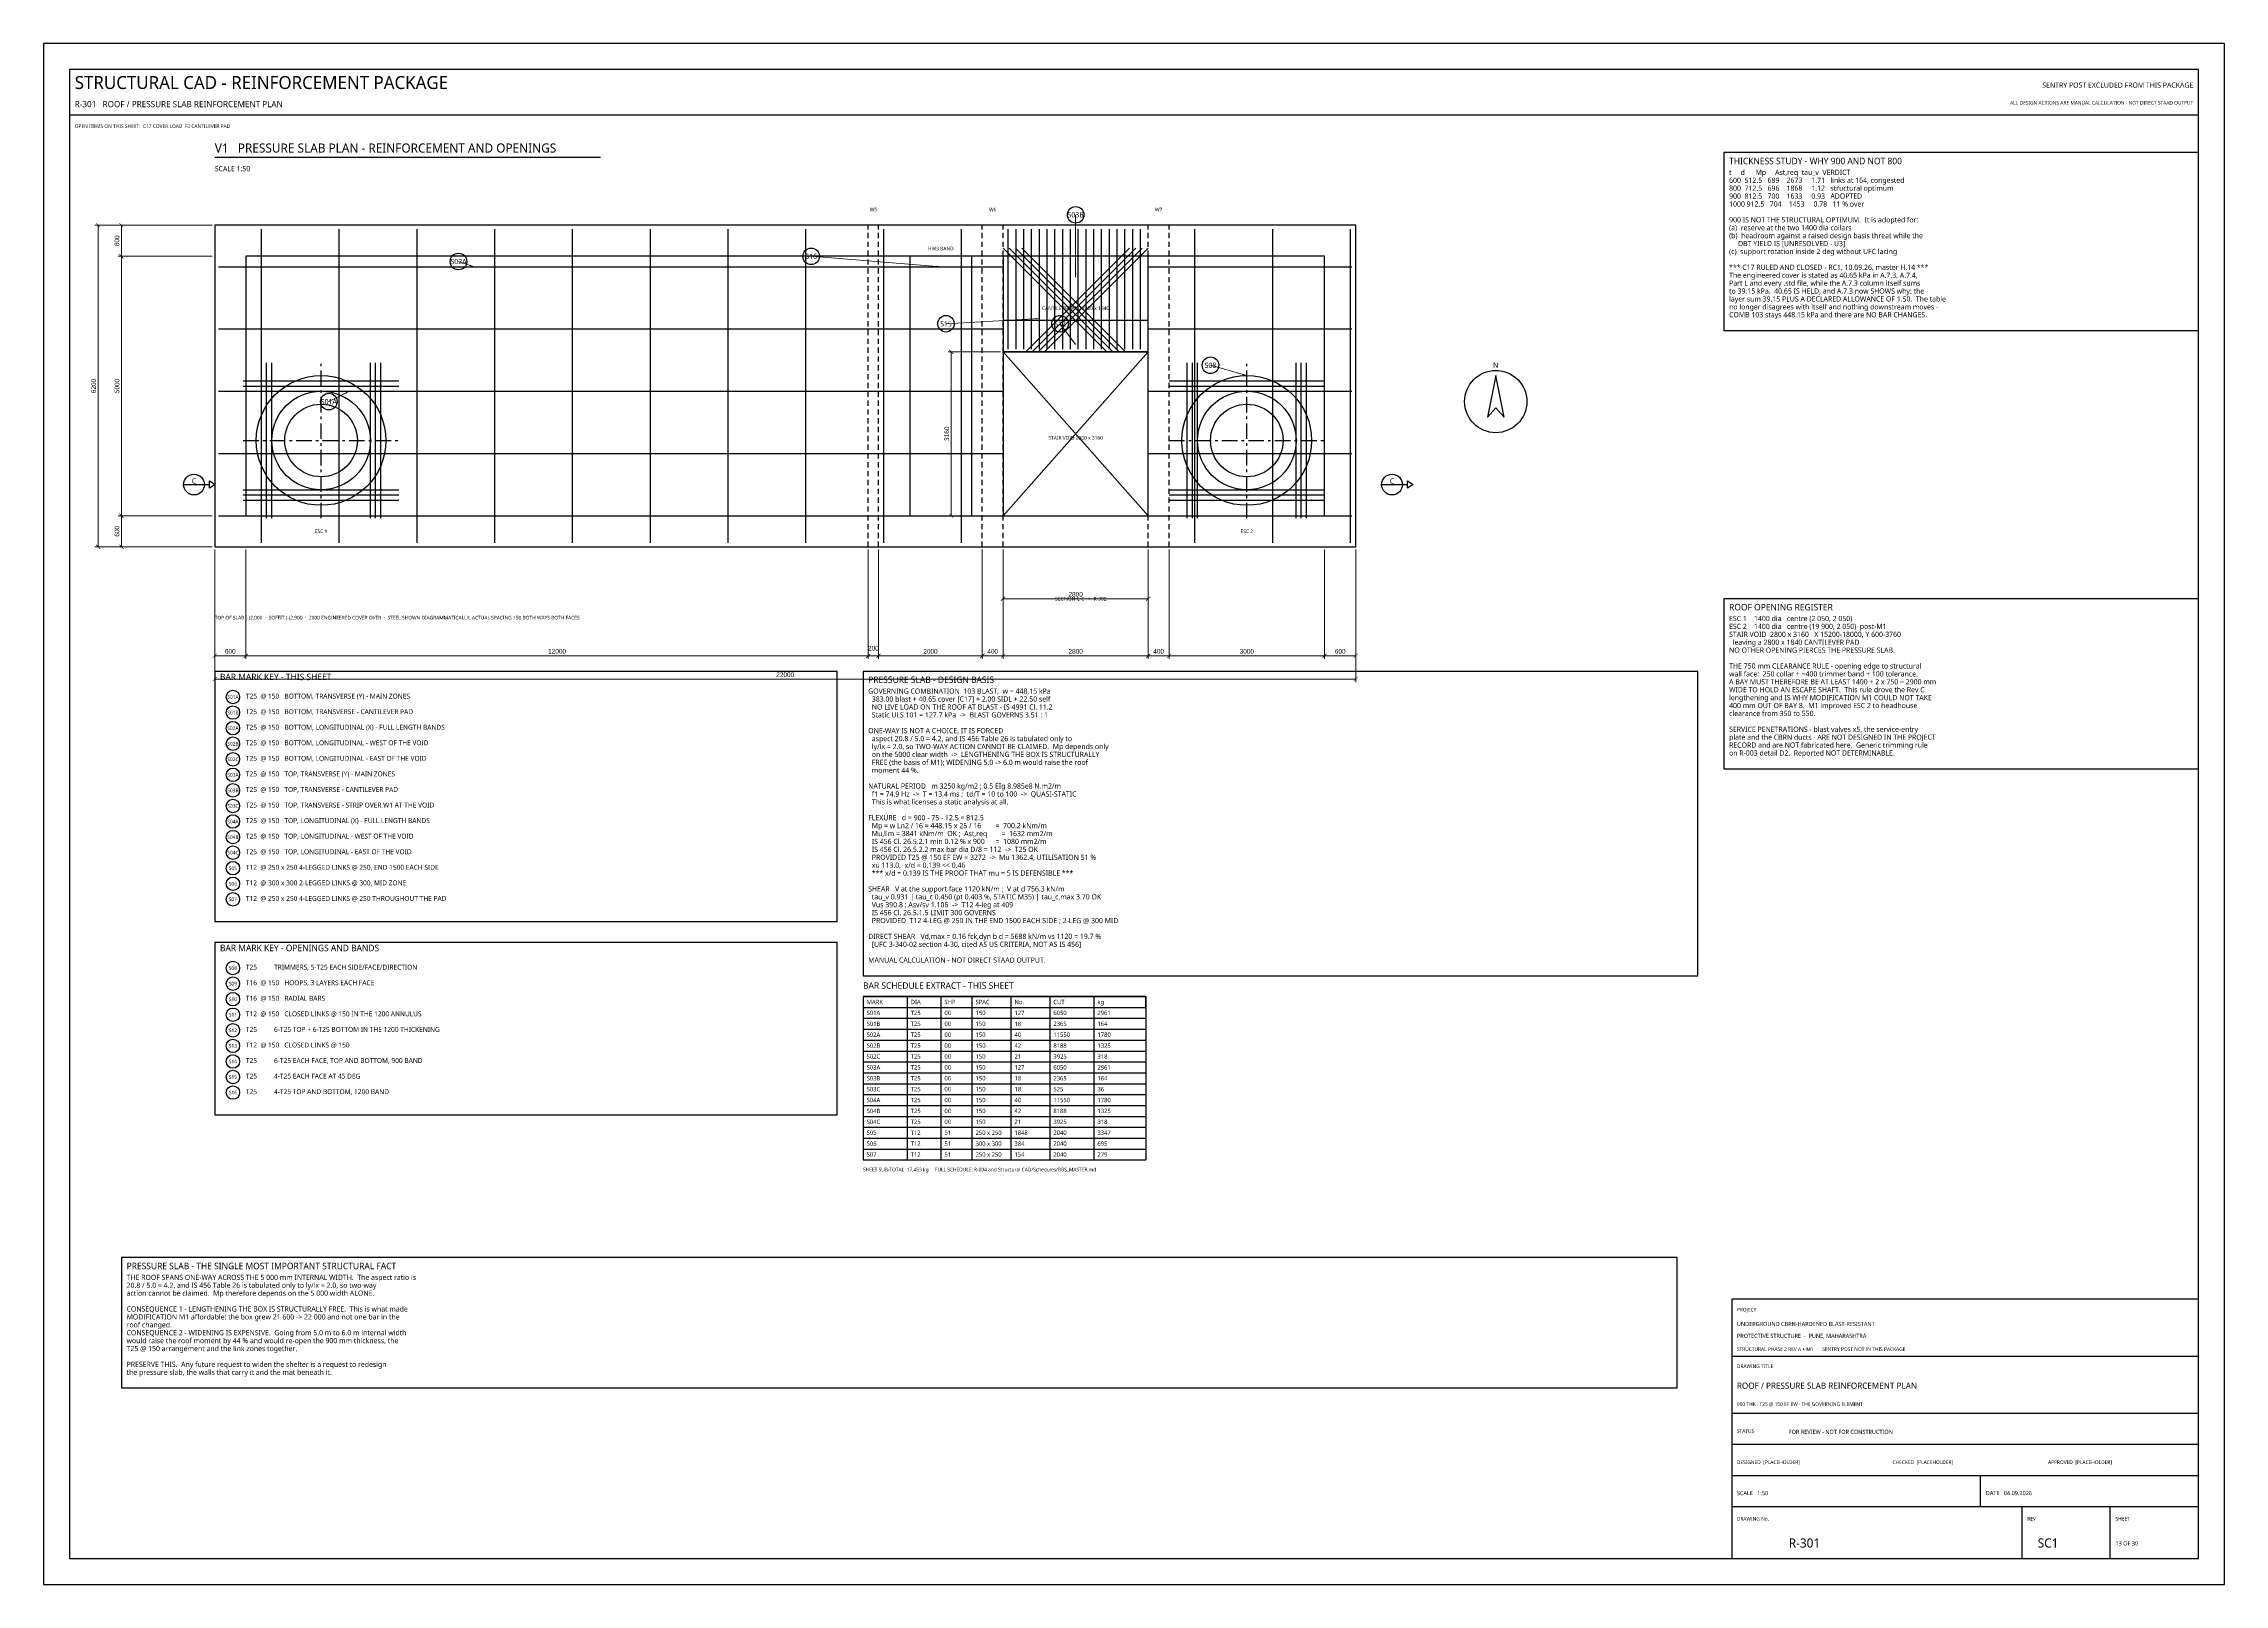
# Model space of a CAD drawing. Header units: millimetres. Extents: x 0 to 841, y 0 to 594.
import ezdxf
from ezdxf.enums import TextEntityAlignment as Align

# ---------------------------------------------------------------- set-up
doc = ezdxf.new("R2010")
doc.units = ezdxf.units.MM
for name, color, linetype in [('S-BLAST', 1, 'Continuous'), ('S-CALLOUT', 2, 'Continuous'), ('S-CENTER', 6, 'Continuous'), ('S-CONCRETE', 7, 'Continuous'), ('S-CONCRETE-THIN', 7, 'Continuous'), ('S-DIM', 4, 'Continuous'), ('S-HIDDEN', 8, 'Continuous'), ('S-NOTE', 7, 'Continuous'), ('S-REBAR-MAIN', 1, 'Continuous'), ('S-REBAR-SEC', 4, 'Continuous'), ('S-REFERENCE', 8, 'Continuous'), ('S-SECTION', 1, 'Continuous'), ('S-TABLE', 7, 'Continuous'), ('S-TEXT', 7, 'Continuous'), ('S-TITLE', 7, 'Continuous')]:
    doc.layers.add(name, color=color, linetype=linetype)
doc.styles.add('OpenSans', font='OpenSans-Regular.ttf')
doc.dimstyles.new('SC-DIM', dxfattribs={"dimtxt": 1.8, "dimasz": 1.6, "dimexe": 1.2, "dimexo": 1, "dimgap": 0.8, "dimtad": 1, "dimdec": 0, "dimblk": 'ARCHTICK', "dimcen": 2.5, "dimclrd": 4, "dimclre": 4, "dimclrt": 4, "dimazin": 3, "dimtfac": 1, "dimtmove": 0, "dimatfit": 3, "dimlwd": 13, "dimlwe": 13})

# ---------------------------------------------------------------- blocks, each defined once
blk = doc.blocks.new('_ARCHTICK')
at = {"color": 0, "linetype": 'BYBLOCK', "const_width": 0.15}
blk.add_lwpolyline([(-0.5, -0.5), (0.5, 0.5)], dxfattribs=at)
blk = doc.blocks.new('NORTH')
at = {"layer": 'S-TITLE'}
blk.add_lwpolyline([(0, 10), (-3.2, -6), (0, -2.4), (3.2, -6), (0, 10)], close=True, dxfattribs=at)
blk.add_circle((0, 0), 12, dxfattribs=at)
blk = doc.blocks.new('BARMARK')
at = {"layer": 'S-CALLOUT'}
blk.add_circle((0, 0), 3.2, dxfattribs=at)
blk = doc.blocks.new('SECMARK')
at = {"layer": 'S-SECTION'}
blk.add_line((-4, 0), (4, 0), dxfattribs=at)
blk.add_circle((0, 0), 4, dxfattribs=at)

msp = doc.modelspace()

# ---------------------------------------------------------------- linework, layer by layer
at = {"layer": 'S-CALLOUT'}
for centre in [(73, 342.1), (73, 336.1), (73, 330.1), (73, 324.1), (73, 318.1), (73, 312.1), (73, 306.1), (73, 300.1), (73, 294.1), (73, 288.1), (73, 282.1), (73, 276.1), (73, 270.1), (73, 264.1), (73, 237.6), (73, 231.6), (73, 225.6), (73, 219.6), (73, 213.6), (73, 207.6), (73, 201.6), (73, 195.6), (73, 189.6)]:
    msp.add_circle(centre, 2.6, dxfattribs=at)
at = {"layer": 'S-CENTER'}
for p, q in [((370, 412), (426, 475.2)), ((370, 475.2), (426, 412)), ((107, 469.6), (107, 470.6)), ((107, 462), (107, 468)), ((464, 469.6), (464, 470.6)), ((464, 462), (464, 468)), ((107, 459.4), (107, 460.4)), ((107, 451.8), (107, 457.8)), ((464, 459.4), (464, 460.4)), ((464, 451.8), (464, 457.8)), ((107, 449.2), (107, 450.2)), ((107, 441.6), (107, 447.6)), ((464, 449.2), (464, 450.2)), ((464, 441.6), (464, 447.6)), ((77, 441), (83, 441)), ((84.6, 441), (85.6, 441)), ((87.2, 441), (93.2, 441)), ((94.8, 441), (95.8, 441)), ((97.4, 441), (103.4, 441)), ((105, 441), (106, 441)), ((107, 439), (107, 440)), ((107, 431.4), (107, 437.4)), ((107.6, 441), (113.6, 441)), ((115.2, 441), (116.2, 441)), ((117.8, 441), (123.8, 441)), ((125.4, 441), (126.4, 441)), ((128, 441), (134, 441)), ((135.6, 441), (136.6, 441)), ((434, 441), (440, 441)), ((441.6, 441), (442.6, 441)), ((444.2, 441), (450.2, 441)), ((451.8, 441), (452.8, 441)), ((454.4, 441), (460.4, 441)), ((462, 441), (463, 441)), ((464, 439), (464, 440)), ((464, 431.4), (464, 437.4)), ((464.6, 441), (470.6, 441)), ((472.2, 441), (473.2, 441)), ((474.8, 441), (480.8, 441)), ((482.4, 441), (483.4, 441)), ((485, 441), (491, 441)), ((492.6, 441), (493.6, 441)), ((107, 428.8), (107, 429.8)), ((464, 428.8), (464, 429.8)), ((107, 421.2), (107, 427.2)), ((464, 421.2), (464, 427.2)), ((107, 418.6), (107, 419.6)), ((107, 411), (107, 417)), ((464, 418.6), (464, 419.6)), ((464, 411), (464, 417))]:
    msp.add_line(p, q, dxfattribs=at)
at = {"layer": 'S-CONCRETE'}
for points in [[(66, 400), (506, 400), (506, 524), (66, 524)], [(370, 412), (426, 412), (426, 475.2), (370, 475.2)]]:
    msp.add_lwpolyline(points, close=True, dxfattribs=at)
for centre, radius in [((107, 441), 19), ((107, 441), 14), ((464, 441), 19), ((464, 441), 14)]:
    msp.add_circle(centre, radius, dxfattribs=at)
at = {"layer": 'S-CONCRETE-THIN'}
msp.add_lwpolyline([(78, 412), (494, 412), (494, 512), (78, 512)], close=True, dxfattribs=at)
at = {"layer": 'S-HIDDEN'}
for p, q in [((318, 522.4), (318, 524)), ((322, 522.4), (322, 524)), ((362, 522.4), (362, 524)), ((370, 522.4), (370, 524)), ((426, 522.4), (426, 524)), ((434, 522.4), (434, 524)), ((318, 519), (318, 521)), ((318, 515.6), (318, 517.6)), ((318, 512.2), (318, 514.2)), ((322, 519), (322, 521)), ((322, 515.6), (322, 517.6)), ((322, 512.2), (322, 514.2)), ((362, 519), (362, 521)), ((362, 515.6), (362, 517.6)), ((362, 512.2), (362, 514.2)), ((370, 519), (370, 521)), ((370, 515.6), (370, 517.6)), ((370, 512.2), (370, 514.2)), ((426, 519), (426, 521)), ((426, 515.6), (426, 517.6)), ((426, 512.2), (426, 514.2)), ((434, 519), (434, 521)), ((434, 515.6), (434, 517.6)), ((434, 512.2), (434, 514.2)), ((318, 508.8), (318, 510.8)), ((318, 505.4), (318, 507.4)), ((322, 508.8), (322, 510.8)), ((322, 505.4), (322, 507.4)), ((362, 508.8), (362, 510.8)), ((362, 505.4), (362, 507.4)), ((370, 508.8), (370, 510.8)), ((370, 505.4), (370, 507.4)), ((426, 508.8), (426, 510.8)), ((426, 505.4), (426, 507.4)), ((434, 508.8), (434, 510.8)), ((434, 505.4), (434, 507.4)), ((318, 502), (318, 504)), ((318, 498.6), (318, 500.6)), ((318, 495.2), (318, 497.2)), ((322, 502), (322, 504)), ((322, 498.6), (322, 500.6)), ((322, 495.2), (322, 497.2)), ((362, 502), (362, 504)), ((362, 498.6), (362, 500.6)), ((362, 495.2), (362, 497.2)), ((370, 502), (370, 504)), ((370, 498.6), (370, 500.6)), ((370, 495.2), (370, 497.2)), ((426, 502), (426, 504)), ((426, 498.6), (426, 500.6)), ((426, 495.2), (426, 497.2)), ((434, 502), (434, 504)), ((434, 498.6), (434, 500.6)), ((434, 495.2), (434, 497.2)), ((318, 491.8), (318, 493.8)), ((318, 488.4), (318, 490.4)), ((322, 491.8), (322, 493.8)), ((322, 488.4), (322, 490.4)), ((362, 491.8), (362, 493.8)), ((362, 488.4), (362, 490.4)), ((370, 491.8), (370, 493.8)), ((370, 488.4), (370, 490.4)), ((426, 491.8), (426, 493.8)), ((426, 488.4), (426, 490.4)), ((434, 491.8), (434, 493.8)), ((434, 488.4), (434, 490.4)), ((318, 485), (318, 487)), ((318, 481.6), (318, 483.6)), ((318, 478.2), (318, 480.2)), ((322, 485), (322, 487)), ((322, 481.6), (322, 483.6)), ((322, 478.2), (322, 480.2)), ((362, 485), (362, 487)), ((362, 481.6), (362, 483.6)), ((362, 478.2), (362, 480.2)), ((370, 485), (370, 487)), ((370, 481.6), (370, 483.6)), ((370, 478.2), (370, 480.2)), ((426, 485), (426, 487)), ((426, 481.6), (426, 483.6)), ((426, 478.2), (426, 480.2)), ((434, 485), (434, 487)), ((434, 481.6), (434, 483.6)), ((434, 478.2), (434, 480.2)), ((318, 474.8), (318, 476.8)), ((318, 471.4), (318, 473.4)), ((322, 474.8), (322, 476.8)), ((322, 471.4), (322, 473.4)), ((362, 474.8), (362, 476.8)), ((362, 471.4), (362, 473.4)), ((370, 474.8), (370, 476.8)), ((370, 471.4), (370, 473.4)), ((426, 474.8), (426, 476.8)), ((426, 471.4), (426, 473.4)), ((434, 474.8), (434, 476.8)), ((434, 471.4), (434, 473.4)), ((318, 468), (318, 470)), ((318, 464.6), (318, 466.6)), ((318, 461.2), (318, 463.2)), ((322, 468), (322, 470)), ((322, 464.6), (322, 466.6)), ((322, 461.2), (322, 463.2)), ((362, 468), (362, 470)), ((362, 464.6), (362, 466.6)), ((362, 461.2), (362, 463.2)), ((370, 468), (370, 470)), ((370, 464.6), (370, 466.6)), ((370, 461.2), (370, 463.2)), ((426, 468), (426, 470)), ((426, 464.6), (426, 466.6)), ((426, 461.2), (426, 463.2)), ((434, 468), (434, 470)), ((434, 464.6), (434, 466.6)), ((434, 461.2), (434, 463.2)), ((318, 457.8), (318, 459.8)), ((318, 454.4), (318, 456.4)), ((322, 457.8), (322, 459.8)), ((322, 454.4), (322, 456.4)), ((362, 457.8), (362, 459.8)), ((362, 454.4), (362, 456.4)), ((370, 457.8), (370, 459.8)), ((370, 454.4), (370, 456.4)), ((426, 457.8), (426, 459.8)), ((426, 454.4), (426, 456.4)), ((434, 457.8), (434, 459.8)), ((434, 454.4), (434, 456.4)), ((318, 451), (318, 453)), ((318, 447.6), (318, 449.6)), ((318, 444.2), (318, 446.2)), ((322, 451), (322, 453)), ((322, 447.6), (322, 449.6)), ((322, 444.2), (322, 446.2)), ((362, 451), (362, 453)), ((362, 447.6), (362, 449.6)), ((362, 444.2), (362, 446.2)), ((370, 451), (370, 453)), ((370, 447.6), (370, 449.6)), ((370, 444.2), (370, 446.2)), ((426, 451), (426, 453)), ((426, 447.6), (426, 449.6)), ((426, 444.2), (426, 446.2)), ((434, 451), (434, 453)), ((434, 447.6), (434, 449.6)), ((434, 444.2), (434, 446.2)), ((318, 440.8), (318, 442.8)), ((318, 437.4), (318, 439.4)), ((322, 440.8), (322, 442.8)), ((322, 437.4), (322, 439.4)), ((362, 440.8), (362, 442.8)), ((362, 437.4), (362, 439.4)), ((370, 440.8), (370, 442.8)), ((370, 437.4), (370, 439.4)), ((426, 440.8), (426, 442.8)), ((426, 437.4), (426, 439.4)), ((434, 440.8), (434, 442.8)), ((434, 437.4), (434, 439.4)), ((318, 434), (318, 436)), ((318, 430.6), (318, 432.6)), ((318, 427.2), (318, 429.2)), ((322, 434), (322, 436)), ((322, 430.6), (322, 432.6)), ((322, 427.2), (322, 429.2)), ((362, 434), (362, 436)), ((362, 430.6), (362, 432.6)), ((362, 427.2), (362, 429.2)), ((370, 434), (370, 436)), ((370, 430.6), (370, 432.6)), ((370, 427.2), (370, 429.2)), ((426, 434), (426, 436)), ((426, 430.6), (426, 432.6)), ((426, 427.2), (426, 429.2)), ((434, 434), (434, 436)), ((434, 430.6), (434, 432.6)), ((434, 427.2), (434, 429.2)), ((318, 423.8), (318, 425.8)), ((318, 420.4), (318, 422.4)), ((322, 423.8), (322, 425.8)), ((322, 420.4), (322, 422.4)), ((362, 423.8), (362, 425.8)), ((362, 420.4), (362, 422.4)), ((370, 423.8), (370, 425.8)), ((370, 420.4), (370, 422.4)), ((426, 423.8), (426, 425.8)), ((426, 420.4), (426, 422.4)), ((434, 423.8), (434, 425.8)), ((434, 420.4), (434, 422.4)), ((318, 417), (318, 419)), ((318, 413.6), (318, 415.6)), ((318, 410.2), (318, 412.2)), ((322, 417), (322, 419)), ((322, 413.6), (322, 415.6)), ((322, 410.2), (322, 412.2)), ((362, 417), (362, 419)), ((362, 413.6), (362, 415.6)), ((362, 410.2), (362, 412.2)), ((370, 417), (370, 419)), ((370, 413.6), (370, 415.6)), ((370, 410.2), (370, 412.2)), ((426, 417), (426, 419)), ((426, 413.6), (426, 415.6)), ((426, 410.2), (426, 412.2)), ((434, 417), (434, 419)), ((434, 413.6), (434, 415.6)), ((434, 410.2), (434, 412.2)), ((318, 406.8), (318, 408.8)), ((318, 403.4), (318, 405.4)), ((322, 406.8), (322, 408.8)), ((322, 403.4), (322, 405.4)), ((362, 406.8), (362, 408.8)), ((362, 403.4), (362, 405.4)), ((370, 406.8), (370, 408.8)), ((370, 403.4), (370, 405.4)), ((426, 406.8), (426, 408.8)), ((426, 403.4), (426, 405.4)), ((434, 406.8), (434, 408.8)), ((434, 403.4), (434, 405.4)), ((318, 400), (318, 402)), ((322, 400), (322, 402)), ((362, 400), (362, 402)), ((370, 400), (370, 402)), ((426, 400), (426, 402)), ((434, 400), (434, 402))]:
    msp.add_line(p, q, dxfattribs=at)
at = {"layer": 'S-REBAR-MAIN'}
for p, q in [((84, 401.5), (84, 522.5)), ((114, 401.5), (114, 522.5)), ((144, 401.5), (144, 522.5)), ((174, 401.5), (174, 522.5)), ((204, 401.5), (204, 522.5)), ((234, 401.5), (234, 522.5)), ((264, 401.5), (264, 522.5)), ((294, 401.5), (294, 522.5)), ((324, 401.5), (324, 522.5)), ((354, 401.5), (354, 522.5)), ((372, 476.2), (372, 522.5)), ((375, 476.2), (375, 522.5)), ((378, 476.2), (378, 522.5)), ((381, 476.2), (381, 522.5)), ((384, 476.2), (384, 522.5)), ((387, 476.2), (387, 522.5)), ((390, 476.2), (390, 522.5)), ((393, 476.2), (393, 522.5)), ((396, 476.2), (396, 522.5)), ((399, 476.2), (399, 522.5)), ((402, 476.2), (402, 522.5)), ((405, 476.2), (405, 522.5)), ((408, 476.2), (408, 522.5)), ((411, 476.2), (411, 522.5)), ((414, 476.2), (414, 522.5)), ((417, 476.2), (417, 522.5)), ((420, 476.2), (420, 522.5)), ((423, 476.2), (423, 522.5)), ((444, 401.5), (444, 522.5)), ((474, 401.5), (474, 522.5)), ((504, 401.5), (504, 522.5)), ((67.5, 508), (370, 508)), ((426, 508), (504.5, 508)), ((67.5, 484), (370, 484)), ((426, 484), (504.5, 484)), ((67.5, 460), (370, 460)), ((426, 460), (504.5, 460)), ((67.5, 436), (370, 436)), ((426, 436), (504.5, 436)), ((67.5, 412), (370, 412)), ((426, 412), (504.5, 412))]:
    msp.add_line(p, q, dxfattribs=at)
at = {"layer": 'S-REBAR-SEC'}
for p, q in [((370, 515.2), (410, 475.2)), ((372.4, 515.2), (412.4, 475.2)), ((374.8, 515.2), (414.8, 475.2)), ((377.2, 515.2), (417.2, 475.2)), ((418.8, 515.2), (378.8, 475.2)), ((421.2, 515.2), (381.2, 475.2)), ((423.6, 515.2), (383.6, 475.2)), ((426, 515.2), (386, 475.2)), ((84, 411), (84, 471)), ((86, 411), (86, 471)), ((88, 411), (88, 471)), ((126, 411), (126, 471)), ((128, 411), (128, 471)), ((130, 411), (130, 471)), ((441, 411), (441, 471)), ((443, 411), (443, 471)), ((445, 411), (445, 471)), ((483, 411), (483, 471)), ((485, 411), (485, 471)), ((487, 411), (487, 471)), ((77, 464), (137, 464)), ((434, 464), (494, 464)), ((77, 462), (137, 462)), ((77, 460), (137, 460)), ((434, 462), (494, 462)), ((434, 460), (494, 460)), ((77, 422), (137, 422)), ((434, 422), (494, 422)), ((77, 420), (137, 420)), ((77, 418), (137, 418)), ((434, 420), (494, 420)), ((434, 418), (494, 418))]:
    msp.add_line(p, q, dxfattribs=at)
for points in [[(334, 412), (358, 412), (358, 512), (334, 512)], [(370, 475.2), (426, 475.2), (426, 487.2), (370, 487.2)]]:
    msp.add_lwpolyline(points, close=True, dxfattribs=at)
for centre in [(107, 441), (464, 441)]:
    msp.add_circle(centre, 25, dxfattribs=at)
at = {"layer": 'S-REFERENCE'}
msp.add_lwpolyline([(370, 475.2), (426, 475.2), (426, 512), (370, 512)], close=True, dxfattribs=at)
at = {"layer": 'S-SECTION'}
for p, q in [((62, 424), (64, 424)), ((524, 424), (526, 424))]:
    msp.add_line(p, q, dxfattribs=at)
for points in [[(64, 425.4), (66.2, 424), (64, 422.6)], [(526, 425.4), (528.2, 424), (526, 422.6)]]:
    msp.add_lwpolyline(points, close=True, dxfattribs=at)
at = {"layer": 'S-TABLE'}
for p, q in [((316, 226.625), (425, 226.625)), ((316, 226.625), (316, 163.625)), ((333, 226.625), (333, 163.625)), ((346, 226.625), (346, 163.625)), ((358, 226.625), (358, 163.625)), ((373, 226.625), (373, 163.625)), ((388, 226.625), (388, 163.625)), ((405, 226.625), (405, 163.625)), ((425, 226.625), (425, 163.625)), ((316, 218.225), (425, 218.225)), ((316, 214.025), (425, 214.025)), ((316, 209.825), (425, 209.825)), ((316, 205.625), (425, 205.625)), ((316, 201.425), (425, 201.425)), ((316, 197.225), (425, 197.225)), ((316, 193.025), (425, 193.025)), ((316, 188.825), (425, 188.825)), ((316, 184.625), (425, 184.625)), ((316, 180.425), (425, 180.425)), ((316, 176.225), (425, 176.225)), ((316, 172.025), (425, 172.025)), ((316, 167.825), (425, 167.825)), ((316, 163.625), (425, 163.625))]:
    msp.add_line(p, q, dxfattribs=at)
msp.add_lwpolyline([(316, 222.425), (425, 222.425), (425, 226.625), (316, 226.625)], close=True, dxfattribs=at)
at = {"layer": 'S-TITLE'}
for p, q in [((10, 566.5), (831, 566.5)), ((66, 550.2), (214.782, 550.2)), ((651, 88), (831, 88)), ((651, 66), (831, 66)), ((651, 54), (831, 54)), ((651, 42), (831, 42)), ((747, 30), (747, 42)), ((651, 30), (831, 30)), ((763, 10), (763, 30)), ((797, 10), (797, 30))]:
    msp.add_line(p, q, dxfattribs=at)
for points in [[(0, 0), (841, 0), (841, 594), (0, 594)], [(10, 10), (831, 10), (831, 584), (10, 584)], [(648, 483.425), (831, 483.425), (831, 552), (648, 552)], [(648, 314.475), (831, 314.475), (831, 380), (648, 380)], [(66, 255.5), (306, 255.5), (306, 352), (66, 352)], [(316, 234.625), (638, 234.625), (638, 352), (316, 352)], [(66, 181), (306, 181), (306, 247.5), (66, 247.5)], [(30, 75.725), (630, 75.725), (630, 126), (30, 126)], [(651, 10), (831, 10), (831, 110), (651, 110)]]:
    msp.add_lwpolyline(points, close=True, dxfattribs=at)

# ---------------------------------------------------------------- block references
at = {"layer": 'S-CALLOUT'}
for p in [(398, 528), (160, 510), (296, 512), (348, 486), (392, 486), (450, 470), (110, 456)]:
    msp.add_blockref('BARMARK', p, dxfattribs=at)
at = {"layer": 'S-SECTION'}
for p in [(58, 424), (520, 424)]:
    msp.add_blockref('SECMARK', p, dxfattribs=at)
at = {"layer": 'S-TITLE'}
msp.add_blockref('NORTH', (560, 456), dxfattribs=at)

# ---------------------------------------------------------------- texts
at = {"layer": 'S-BLAST', "style": 'OpenSans'}
for s, height, p in [('ALL DESIGN ACTIONS ARE MANUAL CALCULATION - NOT DIRECT STAAD OUTPUT', 1.4, (829, 570.5)), ('SENTRY POST EXCLUDED FROM THIS PACKAGE', 2, (829, 577))]:
    msp.add_text(s, height=height, dxfattribs=at).set_placement(p, align=Align.RIGHT)
for s, height, p in [('OPEN ITEMS ON THIS SHEET:  C17 COVER LOAD  F2 CANTILEVER PAD', 1.4, (12, 561.5)), ('FOR REVIEW - NOT FOR CONSTRUCTION', 1.6, (673, 58))]:
    msp.add_text(s, height=height, dxfattribs=at).set_placement(p)
msp.add_text('CANTILEVER PAD 2800 x 1840', height=1.4, dxfattribs=at).set_placement((398, 492), align=Align.MIDDLE_CENTER)
at = {"layer": 'S-CALLOUT', "style": 'OpenSans'}
for s, height, p in [('S03B', 2, (398, 528)), ('S16', 2, (296, 512)), ('S02A', 2, (160, 510)), ('S15', 2, (348, 486)), ('S12', 2, (392, 486)), ('S08', 2, (450, 470)), ('S01A', 2, (110, 456)), ('S01B', 1.4, (73, 336.1)), ('S01A', 1.4, (73, 342.1)), ('S02A', 1.4, (73, 330.1)), ('S02B', 1.4, (73, 324.1)), ('S03A', 1.4, (73, 312.1)), ('S02C', 1.4, (73, 318.1)), ('S03B', 1.4, (73, 306.1)), ('S04A', 1.4, (73, 294.1)), ('S03C', 1.4, (73, 300.1)), ('S04B', 1.4, (73, 288.1)), ('S04C', 1.4, (73, 282.1)), ('S05', 1.4, (73, 276.1)), ('S06', 1.4, (73, 270.1)), ('S07', 1.4, (73, 264.1)), ('S08', 1.4, (73, 237.6)), ('S09', 1.4, (73, 231.6)), ('S10', 1.4, (73, 225.6)), ('S11', 1.4, (73, 219.6)), ('S12', 1.4, (73, 213.6)), ('S13', 1.4, (73, 207.6)), ('S14', 1.4, (73, 201.6)), ('S15', 1.4, (73, 195.6)), ('S16', 1.4, (73, 189.6))]:
    msp.add_text(s, height=height, dxfattribs=at).set_placement(p, align=Align.MIDDLE_CENTER)
at = {"layer": 'S-NOTE', "style": 'OpenSans'}
for s, height, p in [('t     d      Mp     Ast,req  tau_v  VERDICT', 2, (650, 543.375)), ('800  712.5   696    1868     1.12   structural optimum', 2, (650, 537.275)), ('600  512.5   689    2673     1.71   links at 164, congested', 2, (650, 540.325)), ('900  812.5   700    1633     0.93   ADOPTED', 2, (650, 534.225)), ('1000 912.5   704    1453     0.78   11 % over', 2, (650, 531.175)), ('(a)  reserve at the two 1400 dia collars', 2, (650, 522.025)), ('900 IS NOT THE STRUCTURAL OPTIMUM.  It is adopted for:', 2, (650, 525.075)), ('(b)  headroom against a raised design basis threat while the', 2, (650, 518.975)), ('(c)  support rotation inside 2 deg without UFC lacing', 2, (650, 512.875)), ('     DBT YIELD IS [UNRESOLVED - U3]', 2, (650, 515.925)), ('The engineered cover is stated as 40.65 kPa in A.7.3, A.7.4,', 2, (650, 503.725)), ('*** C17 RULED AND CLOSED - RC1, 10.09.26, master H.14 ***', 2, (650, 506.775)), ('to 39.15 kPa.  40.65 IS HELD, and A.7.3 now SHOWS why: the', 2, (650, 497.625)), ('layer sum 39.15 PLUS A DECLARED ALLOWANCE OF 1.50.  The table', 2, (650, 494.575)), ('Part L and every .std file, while the A.7.3 column itself sums', 2, (650, 500.675)), ('COMB 103 stays 448.15 kPa and there are NO BAR CHANGES.', 2, (650, 488.475)), ('no longer disagrees with itself and nothing downstream moves -', 2, (650, 491.525)), ('ESC 1    1400 dia   centre (2 050, 2 050)', 2, (650, 371.375)), ('ESC 2    1400 dia   centre (19 900, 2 050)  post-M1', 2, (650, 368.325)), ('STAIR VOID  2800 x 3160   X 15200-18000, Y 600-3760', 2, (650, 365.275)), ('  leaving a 2800 x 1840 CANTILEVER PAD', 2, (650, 362.225)), ('THE 750 mm CLEARANCE RULE - opening edge to structural', 2, (650, 353.075)), ('NO OTHER OPENING PIERCES THE PRESSURE SLAB.', 2, (650, 359.175)), ('GOVERNING COMBINATION  103 BLAST,  w = 448.15 kPa', 2, (318, 343.375)), ('A BAY MUST THEREFORE BE AT LEAST 1400 + 2 x 750 = 2900 mm', 2, (650, 346.975)), ('wall face:  250 collar + ~400 trimmer band + 100 tolerance.', 2, (650, 350.025)), ('WIDE TO HOLD AN ESCAPE SHAFT.  This rule drove the Rev C', 2, (650, 343.925)), ('T25  @ 150   BOTTOM, TRANSVERSE (Y) - MAIN ZONES', 1.9, (78, 341.5)), ('T25  @ 150   BOTTOM, TRANSVERSE - CANTILEVER PAD', 1.9, (78, 335.5)), ('  383.00 blast + 40.65 cover [C17] + 2.00 SIDL + 22.50 self', 2, (318, 340.325)), ('  NO LIVE LOAD ON THE ROOF AT BLAST - IS 4991 Cl. 11.2', 2, (318, 337.275)), ('400 mm OUT OF BAY 8.  M1 improved ESC 2 to headhouse', 2, (650, 337.825)), ('clearance from 350 to 550.', 2, (650, 334.775)), ('lengthening and IS WHY MODIFICATION M1 COULD NOT TAKE', 2, (650, 340.875)), ('T25  @ 150   BOTTOM, LONGITUDINAL (X) - FULL LENGTH BANDS', 1.9, (78, 329.5)), ('ONE-WAY IS NOT A CHOICE, IT IS FORCED', 2, (318, 328.125)), ('  Static ULS 101 = 127.7 kPa  ->  BLAST GOVERNS 3.51 : 1', 2, (318, 334.225)), ('SERVICE PENETRATIONS - blast valves x5, the service-entry', 2, (650, 328.675)), ('T25  @ 150   BOTTOM, LONGITUDINAL - WEST OF THE VOID', 1.9, (78, 323.5)), ('  aspect 20.8 / 5.0 = 4.2, and IS 456 Table 26 is tabulated only to', 2, (318, 325.075)), ('  on the 5000 clear width  ->  LENGTHENING THE BOX IS STRUCTURALLY', 2, (318, 318.975)), ('  ly/lx = 2.0, so TWO-WAY ACTION CANNOT BE CLAIMED.  Mp depends only', 2, (318, 322.025)), ('on R-003 detail D2.  Reported NOT DETERMINABLE.', 2, (650, 319.525)), ('plate and the CBRN ducts - ARE NOT DESIGNED IN THE PROJECT', 2, (650, 325.625)), ('RECORD and are NOT fabricated here.  Generic trimming rule', 2, (650, 322.575)), ('T25  @ 150   BOTTOM, LONGITUDINAL - EAST OF THE VOID', 1.9, (78, 317.5)), ('T25  @ 150   TOP, TRANSVERSE (Y) - MAIN ZONES', 1.9, (78, 311.5)), ('  moment 44 %.', 2, (318, 312.875)), ('  FREE (the basis of M1); WIDENING 5.0 -> 6.0 m would raise the roof', 2, (318, 315.925)), ('T25  @ 150   TOP, TRANSVERSE - CANTILEVER PAD', 1.9, (78, 305.5)), ('NATURAL PERIOD   m 3250 kg/m2 ; 0.5 EIg 8.985e8 N.m2/m', 2, (318, 306.775)), ('  This is what licenses a static analysis at all.', 2, (318, 300.675)), ('  f1 = 74.9 Hz  ->  T = 13.4 ms ;  td/T = 10 to 100  ->  QUASI-STATIC', 2, (318, 303.725)), ('T25  @ 150   TOP, TRANSVERSE - STRIP OVER W1 AT THE VOID', 1.9, (78, 299.5)), ('T25  @ 150   TOP, LONGITUDINAL (X) - FULL LENGTH BANDS', 1.9, (78, 293.5)), ('FLEXURE   d = 900 - 75 - 12.5 = 812.5', 2, (318, 294.575)), ('T25  @ 150   TOP, LONGITUDINAL - WEST OF THE VOID', 1.9, (78, 287.5)), ('  IS 456 Cl. 26.5.2.1 min 0.12 % x 900      =  1080 mm2/m', 2, (318, 285.425)), ('  Mp = w Ln2 / 16 = 448.15 x 25 / 16        =  700.2 kNm/m', 2, (318, 291.525)), ('  Mu,lim = 3841 kNm/m  OK ;  Ast,req        =  1632 mm2/m', 2, (318, 288.475)), ('T25  @ 150   TOP, LONGITUDINAL - EAST OF THE VOID', 1.9, (78, 281.5)), ('  xu 113.0,  x/d = 0.139 << 0.46', 2, (318, 276.275)), ('  IS 456 Cl. 26.5.2.2 max bar dia D/8 = 112  ->  T25 OK', 2, (318, 282.375)), ('  PROVIDED T25 @ 150 EF EW = 3272  ->  Mu 1362.4, UTILISATION 51 %', 2, (318, 279.325)), ('T12  @ 250 x 250 4-LEGGED LINKS @ 250, END 1500 EACH SIDE', 1.9, (78, 275.5)), ('T12  @ 300 x 300 2-LEGGED LINKS @ 300, MID ZONE', 1.9, (78, 269.5)), ('SHEAR   V at the support face 1120 kN/m ;  V at d 756.3 kN/m', 2, (318, 267.125)), ('  *** x/d = 0.139 IS THE PROOF THAT mu = 5 IS DEFENSIBLE ***', 2, (318, 273.225)), ('T12  @ 250 x 250 4-LEGGED LINKS @ 250 THROUGHOUT THE PAD', 1.9, (78, 263.5)), ('  Vus 390.8 ; Asv/sv 1.106  ->  T12 4-leg at 409', 2, (318, 261.025)), ('  tau_v 0.931 | tau_c 0.450 (pt 0.403 %, STATIC M35) | tau_c,max 3.70 OK', 2, (318, 264.075)), ('  IS 456 Cl. 26.5.1.5 LIMIT 300 GOVERNS', 2, (318, 257.975)), ('  PROVIDED  T12 4-LEG @ 250 IN THE END 1500 EACH SIDE ; 2-LEG @ 300 MID', 2, (318, 254.925)), ('DIRECT SHEAR   Vd,max = 0.16 fck,dyn b d = 5688 kN/m vs 1120 = 19.7 %', 2, (318, 248.825)), ('  [UFC 3-340-02 section 4-30, cited AS US CRITERIA, NOT AS IS 456]', 2, (318, 245.775)), ('T25          TRIMMERS, 5-T25 EACH SIDE/FACE/DIRECTION', 1.9, (78, 237)), ('MANUAL CALCULATION - NOT DIRECT STAAD OUTPUT.', 2, (318, 239.675)), ('T16  @ 150   HOOPS, 3 LAYERS EACH FACE', 1.9, (78, 231)), ('T16  @ 150   RADIAL BARS', 1.9, (78, 225)), ('T12  @ 150   CLOSED LINKS @ 150 IN THE 1200 ANNULUS', 1.9, (78, 219)), ('T25          6-T25 TOP + 6-T25 BOTTOM IN THE 1200 THICKENING', 1.9, (78, 213)), ('T12  @ 150   CLOSED LINKS @ 150', 1.9, (78, 207)), ('T25          6-T25 EACH FACE, TOP AND BOTTOM, 900 BAND', 1.9, (78, 201)), ('T25          4-T25 EACH FACE AT 45 DEG', 1.9, (78, 195)), ('T25          4-T25 TOP AND BOTTOM, 1200 BAND', 1.9, (78, 189)), ('THE ROOF SPANS ONE-WAY ACROSS THE 5 000 mm INTERNAL WIDTH.  The aspect ratio is', 2, (32, 117.375)), ('action cannot be claimed.  Mp therefore depends on the 5 000 width ALONE.', 2, (32, 111.275)), ('20.8 / 5.0 = 4.2, and IS 456 Table 26 is tabulated only to ly/lx = 2.0, so two-way', 2, (32, 114.325)), ('CONSEQUENCE 1 - LENGTHENING THE BOX IS STRUCTURALLY FREE.  This is what made', 2, (32, 105.175)), ('roof changed.', 2, (32, 99.075)), ('MODIFICATION M1 affordable: the box grew 21 600 -> 22 000 and not one bar in the', 2, (32, 102.125)), ('would raise the roof moment by 44 % and would re-open the 900 mm thickness, the', 2, (32, 92.975)), ('CONSEQUENCE 2 - WIDENING IS EXPENSIVE.  Going from 5.0 m to 6.0 m internal width', 2, (32, 96.025)), ('T25 @ 150 arrangement and the link zones together.', 2, (32, 89.925)), ('PRESERVE THIS.  Any future request to widen the shelter is a request to redesign', 2, (32, 83.825)), ('the pressure slab, the walls that carry it and the mat beneath it.', 2, (32, 80.775))]:
    msp.add_text(s, height=height, dxfattribs=at).set_placement(p)
at = {"layer": 'S-REBAR-SEC', "style": 'OpenSans'}
msp.add_text('HW3 BAND', height=1.4, dxfattribs=at).set_placement((346, 515), align=Align.MIDDLE_CENTER)
at = {"layer": 'S-SECTION', "style": 'OpenSans'}
for s, height, p in [('C', 2, (58, 425.4)), ('C', 2, (520, 425.4)), ('SECTION C-C  ->  R-302', 1.4, (400, 380))]:
    msp.add_text(s, height=height, dxfattribs=at).set_placement(p, align=Align.MIDDLE_CENTER)
at = {"layer": 'S-TABLE', "style": 'OpenSans'}
for s, height, p in [('S01A', 1.6869, (317.4, 219.482)), ('MARK', 1.6869, (317.4, 223.682)), ('T25', 1.6869, (334.4, 219.482)), ('DIA', 1.6869, (334.4, 223.682)), ('00', 1.6869, (347.4, 219.482)), ('SHP', 1.6869, (347.4, 223.682)), ('SPAC', 1.6869, (359.4, 223.682)), ('150', 1.6869, (359.4, 219.482)), ('127', 1.6869, (374.4, 219.482)), ('No.', 1.6869, (374.4, 223.682)), ('6050', 1.6869, (389.4, 219.482)), ('CUT', 1.6869, (389.4, 223.682)), ('2961', 1.6869, (406.4, 219.482)), ('kg', 1.6869, (406.4, 223.682)), ('S01B', 1.6869, (317.4, 215.282)), ('S02A', 1.6869, (317.4, 211.082)), ('T25', 1.6869, (334.4, 215.282)), ('T25', 1.6869, (334.4, 211.082)), ('00', 1.6869, (347.4, 215.282)), ('00', 1.6869, (347.4, 211.082)), ('150', 1.6869, (359.4, 215.282)), ('150', 1.6869, (359.4, 211.082)), ('40', 1.6869, (374.4, 211.082)), ('18', 1.6869, (374.4, 215.282)), ('2365', 1.6869, (389.4, 215.282)), ('11550', 1.6869, (389.4, 211.082)), ('164', 1.6869, (406.4, 215.282)), ('1780', 1.6869, (406.4, 211.082)), ('S02B', 1.6869, (317.4, 206.882)), ('S02C', 1.6869, (317.4, 202.682)), ('T25', 1.6869, (334.4, 206.882)), ('T25', 1.6869, (334.4, 202.682)), ('00', 1.6869, (347.4, 206.882)), ('00', 1.6869, (347.4, 202.682)), ('150', 1.6869, (359.4, 206.882)), ('150', 1.6869, (359.4, 202.682)), ('42', 1.6869, (374.4, 206.882)), ('21', 1.6869, (374.4, 202.682)), ('3925', 1.6869, (389.4, 202.682)), ('8188', 1.6869, (389.4, 206.882)), ('318', 1.6869, (406.4, 202.682)), ('1325', 1.6869, (406.4, 206.882)), ('S03A', 1.6869, (317.4, 198.482)), ('S03B', 1.6869, (317.4, 194.282)), ('T25', 1.6869, (334.4, 198.482)), ('T25', 1.6869, (334.4, 194.282)), ('00', 1.6869, (347.4, 198.482)), ('00', 1.6869, (347.4, 194.282)), ('150', 1.6869, (359.4, 198.482)), ('150', 1.6869, (359.4, 194.282)), ('127', 1.6869, (374.4, 198.482)), ('18', 1.6869, (374.4, 194.282)), ('2365', 1.6869, (389.4, 194.282)), ('6050', 1.6869, (389.4, 198.482)), ('2961', 1.6869, (406.4, 198.482)), ('164', 1.6869, (406.4, 194.282)), ('S03C', 1.6869, (317.4, 190.082)), ('S04A', 1.6869, (317.4, 185.882)), ('T25', 1.6869, (334.4, 190.082)), ('T25', 1.6869, (334.4, 185.882)), ('00', 1.6869, (347.4, 190.082)), ('00', 1.6869, (347.4, 185.882)), ('150', 1.6869, (359.4, 190.082)), ('150', 1.6869, (359.4, 185.882)), ('40', 1.6869, (374.4, 185.882)), ('18', 1.6869, (374.4, 190.082)), ('525', 1.6869, (389.4, 190.082)), ('11550', 1.6869, (389.4, 185.882)), ('36', 1.6869, (406.4, 190.082)), ('1780', 1.6869, (406.4, 185.882)), ('S04B', 1.6869, (317.4, 181.682)), ('S04C', 1.6869, (317.4, 177.482)), ('T25', 1.6869, (334.4, 181.682)), ('T25', 1.6869, (334.4, 177.482)), ('00', 1.6869, (347.4, 181.682)), ('00', 1.6869, (347.4, 177.482)), ('150', 1.6869, (359.4, 181.682)), ('150', 1.6869, (359.4, 177.482)), ('42', 1.6869, (374.4, 181.682)), ('21', 1.6869, (374.4, 177.482)), ('3925', 1.6869, (389.4, 177.482)), ('8188', 1.6869, (389.4, 181.682)), ('318', 1.6869, (406.4, 177.482)), ('1325', 1.6869, (406.4, 181.682)), ('S05', 1.6869, (317.4, 173.282)), ('S06', 1.6869, (317.4, 169.082)), ('T12', 1.6869, (334.4, 173.282)), ('T12', 1.6869, (334.4, 169.082)), ('51', 1.6869, (347.4, 173.282)), ('51', 1.6869, (347.4, 169.082)), ('300 x 300', 1.6869, (359.4, 169.082)), ('250 x 250', 1.6869, (359.4, 173.282)), ('384', 1.6869, (374.4, 169.082)), ('1848', 1.6869, (374.4, 173.282)), ('2040', 1.6869, (389.4, 173.282)), ('2040', 1.6869, (389.4, 169.082)), ('3347', 1.6869, (406.4, 173.282)), ('695', 1.6869, (406.4, 169.082)), ('SHEET SUB-TOTAL  17,453 kg     FULL SCHEDULE: R-004 and Structural CAD/Schedules/BBS_MASTER.md', 1.4, (316, 159.225)), ('S07', 1.6869, (317.4, 164.882)), ('T12', 1.6869, (334.4, 164.882)), ('51', 1.6869, (347.4, 164.882)), ('250 x 250', 1.6869, (359.4, 164.882)), ('154', 1.6869, (374.4, 164.882)), ('2040', 1.6869, (389.4, 164.882)), ('279', 1.6869, (406.4, 164.882))]:
    msp.add_text(s, height=height, dxfattribs=at).set_placement(p)
at = {"layer": 'S-TEXT', "style": 'OpenSans'}
for s, height, p in [('SCALE 1:50', 2, (66, 544.8)), ('TOP OF SLAB (-)2.000  ·  SOFFIT (-)2.900  ·  2000 ENGINEERED COVER OVER  ·  STEEL SHOWN DIAGRAMMATICALLY, ACTUAL SPACING 150 BOTH WAYS BOTH FACES', 1.4, (66, 372))]:
    msp.add_text(s, height=height, dxfattribs=at).set_placement(p)
for s, p in [('W5', (320, 530)), ('W6', (366, 530)), ('W7', (430, 530)), ('STAIR VOID 2800 x 3160', (398, 442)), ('ESC 1', (107, 406)), ('ESC 2', (464, 406))]:
    msp.add_text(s, height=1.4, dxfattribs=at).set_placement(p, align=Align.MIDDLE_CENTER)
at = {"layer": 'S-TITLE', "style": 'OpenSans'}
for s, height, p in [('STRUCTURAL CAD - REINFORCEMENT PACKAGE', 5, (12, 576.5)), ('R-301   ROOF / PRESSURE SLAB REINFORCEMENT PLAN', 2.4, (12, 569.5)), ('V1   PRESSURE SLAB PLAN - REINFORCEMENT AND OPENINGS', 3.5, (66, 552)), ('THICKNESS STUDY - WHY 900 AND NOT 800', 2.5, (650, 547.5)), ('ROOF OPENING REGISTER', 2.5, (650, 375.5)), ('BAR MARK KEY - THIS SHEET', 2.5, (68, 348.6)), ('PRESSURE SLAB - DESIGN BASIS', 2.5, (318, 347.5)), ('BAR MARK KEY - OPENINGS AND BANDS', 2.5, (68, 244.1)), ('BAR SCHEDULE EXTRACT - THIS SHEET', 2.5, (316, 229.625)), ('PRESSURE SLAB - THE SINGLE MOST IMPORTANT STRUCTURAL FACT', 2.5, (32, 121.5)), ('PROJECT', 1.4, (653, 105.2)), ('UNDERGROUND CBRN-HARDENED BLAST-RESISTANT', 1.6, (653, 99.6)), ('PROTECTIVE STRUCTURE  -  PUNE, MAHARASHTRA', 1.6, (653, 95)), ('STRUCTURAL PHASE 2 REV A + M1   ·   SENTRY POST NOT IN THIS PACKAGE', 1.4, (653, 90)), ('DRAWING TITLE', 1.4, (653, 83.4)), ('ROOF / PRESSURE SLAB REINFORCEMENT PLAN', 2.4, (653, 75.4)), ('900 THK · T25 @ 150 EF EW · THE GOVERNING ELEMENT', 1.4, (653, 68.8)), ('STATUS', 1.4, (653, 58.4)), ('DESIGNED  [PLACEHOLDER]', 1.4, (653, 46.4)), ('CHECKED  [PLACEHOLDER]', 1.4, (713, 46.4)), ('APPROVED  [PLACEHOLDER]', 1.4, (773, 46.4)), ('SCALE   1:50', 1.6, (653, 34.4)), ('DATE   04.09.2026', 1.6, (749, 34.4)), ('DRAWING No.', 1.4, (653, 24.6)), ('REV', 1.4, (765, 24.6)), ('SHEET', 1.4, (799, 24.6)), ('R-301', 3.5, (673, 14.2)), ('SC1', 3.5, (769, 14.2)), ('13 OF 30', 1.6, (799, 15))]:
    msp.add_text(s, height=height, dxfattribs=at).set_placement(p)
msp.add_text('N', height=2, dxfattribs=at).set_placement((560, 470), align=Align.MIDDLE_CENTER)

# ---------------------------------------------------------------- dimensions: what is measured, and where the dimension line sits
at = {"layer": 'S-DIM'}
for base, p1, p2 in [((21, 400), (66, 400), (66, 524)), ((30, 512), (66, 512), (66, 524)), ((30, 412), (66, 412), (66, 512)), ((350, 412), (370, 412), (370, 475.2)), ((30, 400), (66, 400), (66, 412))]:
    msp.add_linear_dim(base=base, p1=p1, p2=p2, angle=90, dimstyle='SC-DIM', override={"dimlfac": 50}, dxfattribs=at).render()
for base, p1, p2 in [((66, 358), (66, 400), (78, 400)), ((66, 349), (66, 400), (506, 400)), ((78, 358), (78, 400), (318, 400)), ((318, 358), (318, 400), (322, 400)), ((322, 358), (322, 400), (362, 400)), ((362, 358), (362, 400), (370, 400)), ((370, 358), (370, 400), (426, 400)), ((370, 380), (370, 400), (426, 400)), ((426, 358), (426, 400), (434, 400)), ((434, 358), (434, 400), (494, 400)), ((494, 358), (494, 400), (506, 400))]:
    msp.add_linear_dim(base=base, p1=p1, p2=p2, dimstyle='SC-DIM', override={"dimlfac": 50}, dxfattribs=at).render()

# ---------------------------------------------------------------- leaders
at = {"layer": 'S-CALLOUT'}
for points in [[(398, 504), (398, 528)], [(166, 508), (160, 510)], [(346, 508), (296, 512)], [(384, 488), (348, 486)], [(398, 478), (392, 486)], [(464, 466), (450, 470)], [(118, 460), (110, 456)]]:
    msp.add_leader(points, dimstyle='SC-DIM', dxfattribs=at)

doc.saveas('drawing.dxf')
